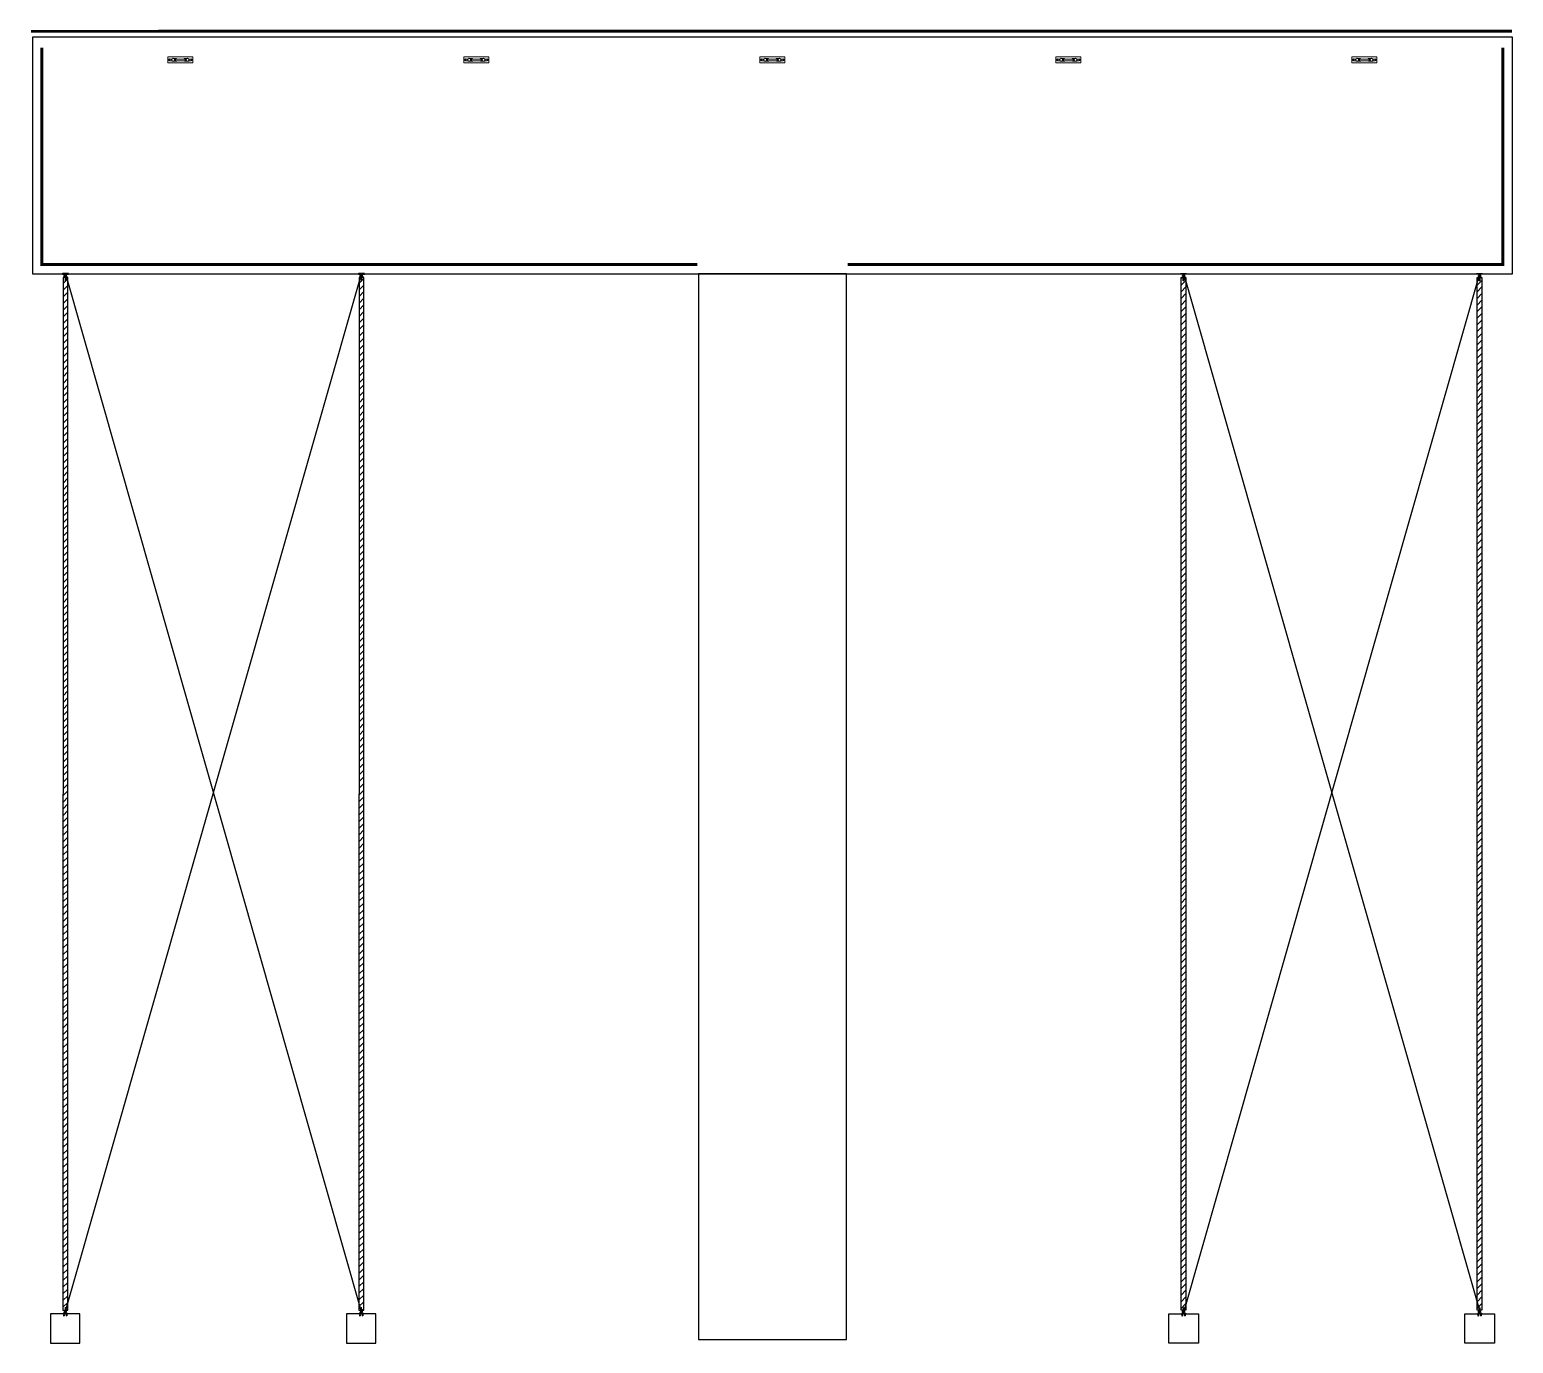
# Model space of a CAD drawing. Header units: inches. Extents: x -109738 to 334474, y -141753 to 99784.
# Drawn here: x 115974 to 141036, y 59556 to 81746 of the extents above; entities that cross this region are included whole.
import ezdxf

# ---------------------------------------------------------------- set-up
doc = ezdxf.new("R2010")
doc.units = ezdxf.units.IN
doc.header["$LTSCALE"] = 1000
doc.header["$MEASUREMENT"] = 0
doc.linetypes.add('DOTE', pattern=[2.42, 2, -0.2, 0.02, -0.2])
doc.layers.add('00标注文字', color=2, linetype='Continuous', lineweight=15)
doc.layers.add('DOTE', color=1, linetype='Continuous')
doc.layers.add('PUB_DIM', color=3, linetype='Continuous')
pattern_1 = [(45, (105703.035, 23015.224), (-56.1266, 56.1266), [])]
pattern_2 = [(45, (110703.035, 23015.224), (-56.1266, 56.1266), [])]

# ---------------------------------------------------------------- blocks, each defined once
blk = doc.blocks.new('M24_90')
at = {"layer": 'PUB_DIM'}
for p, q in [((-11, 11), (-14, 10)), ((-11, 11), (-7, 10)), ((-11, 11), (11, 11)), ((-7, 10), (0, 11)), ((-7, 10), (-7, 0)), ((0, 11), (7, 10)), ((11, 11), (7, 10)), ((7, 10), (7, 0)), ((11, 11), (14, 10)), ((-11, -74), (-14, -73)), ((-11, -74), (-7, -73)), ((-11, -74), (11, -74)), ((-7, -73), (-7, -58)), ((-7, -73), (0, -74)), ((0, -74), (7, -73)), ((7, -73), (7, -58)), ((11, -74), (7, -73)), ((11, -74), (14, -73))]:
    blk.add_line(p, q, dxfattribs=at)
for points in [[(-14, 10), (14, 10), (14, 0), (-14, 0)], [(-8, 0), (8, 0), (8, -77), (-8, -77)], [(-15, -52), (15, -52), (15, -55), (-15, -55)], [(-14, -73), (14, -73), (14, -58), (-14, -58)]]:
    blk.add_lwpolyline(points, close=True, dxfattribs=at)
blk = doc.blocks.new('ahjshdasda')
at = {"layer": 'PUB_DIM'}
for p, q in [((39726.1, 54600.6), (39726.1, 54591)), ((39727.5, 54600.6), (39727.5, 54591)), ((39729.2, 54600.6), (39729.3, 54591)), ((39730.7, 54600.6), (39730.7, 54591))]:
    blk.add_line(p, q, dxfattribs=at)
for points in [[(39719.6, 54601.7), (39737.2, 54601.7), (39737.2, 54600.3), (39719.6, 54600.3)], [(39729, 54598.9), (39729, 54579.6), (39727.7, 54579.6), (39727.7, 54598.9)]]:
    blk.add_lwpolyline(points, close=True, dxfattribs=at)
at = {"layer": 'PUB_DIM', "xscale": 0.08773124708293675, "yscale": 0.08773124708293675, "zscale": 0.08773124708293675, "rotation": 90.01075038123389}
blk.add_blockref('M24_90', (39726.1, 54594.5), dxfattribs=at)
blk = doc.blocks.new('M16膨胀螺栓')
at = {"layer": 'PUB_DIM'}
for p, q in [((-12, 12), (-16, 10)), ((-12, 12), (-8, 10)), ((-12, 12), (12, 12)), ((-8, 10), (0, 12)), ((0, 12), (8, 10)), ((12, 12), (8, 10)), ((12, 12), (16, 10)), ((-8, -84), (-12, -103)), ((-12, -103), (-12, -112)), ((-12, -112), (12, -112)), ((-10, -112), (-10, -112)), ((0, -128), (-10, -123)), ((-5, -117), (5, -117)), ((-2, -107), (-4, -112)), ((-1, -84), (-2, -107)), ((0, -128), (10, -123)), ((1, -84), (2, -107)), ((2, -107), (4, -112)), ((8, -84), (12, -103)), ((10, -112), (10, -112)), ((12, -103), (12, -112))]:
    blk.add_line(p, q, dxfattribs=at)
for points in [[(-16, 10), (16, 10), (16, 0), (-16, 0)], [(-8, 22), (8, 22), (8, -73), (-8, -73)], [(-10, -18), (10, -18), (10, -123), (-10, -123)], [(-8, -79), (8, -79), (8, -84), (-8, -84)]]:
    blk.add_lwpolyline(points, close=True, dxfattribs=at)
for centre, start, end in [((-5, -112), 180, 270), ((5, -112), 270, 0)]:
    blk.add_arc(centre, 5, start, end, dxfattribs=at)
blk = doc.blocks.new('hjashdasda')
at = {"layer": 'DOTE', "linetype": 'DOTE', "ltscale": 0.005}
for p, q in [((37896.4, 49659.3), (37896.4, 49654.6)), ((37908.7, 49659.7), (37908.7, 49654.6))]:
    blk.add_line(p, q, dxfattribs=at)
at = {"layer": 'DOTE', "linetype": 'DOTE', "ltscale": 0.02}
for p, q in [((37906.9, 49665), (37896.8, 49665)), ((37902.5, 49683.1), (37902.5, 49655.7))]:
    blk.add_line(p, q, dxfattribs=at)
at = {"layer": 'PUB_DIM'}
for p, q in [((37895.6, 49657.2), (37895.6, 49655.8)), ((37897.2, 49657.2), (37897.2, 49655.8)), ((37900.2, 49657.2), (37900.2, 49668.5)), ((37904.8, 49668.5), (37900.2, 49668.5)), ((37901.6, 49657.2), (37901.6, 49668.5)), ((37903.4, 49657.2), (37903.4, 49668.5)), ((37904.8, 49657.2), (37904.8, 49668.5)), ((37907.9, 49657.2), (37907.9, 49655.8)), ((37909.5, 49657.2), (37909.5, 49655.8))]:
    blk.add_line(p, q, dxfattribs=at)
for points in [[(37911.3, 49655.8), (37893.8, 49655.8), (37893.8, 49657.2), (37911.3, 49657.2)], [(37901.9, 49660.6), (37901.9, 49681.7), (37903.2, 49681.7), (37903.2, 49660.6)]]:
    blk.add_lwpolyline(points, close=True, dxfattribs=at)
at = {"layer": 'PUB_DIM', "yscale": 0.08773124708293675, "zscale": 0.08773124708293675}
for name, p, xscale, rotation in [('M16膨胀螺栓', (37896.4, 49657.2), -0.08773124708293675, 359.9999999999325), ('M24_90', (37904.8, 49665), 0.08773124708293675, 270)]:
    blk.add_blockref(name, p, dxfattribs=dict(at, xscale=xscale, rotation=rotation))
at = {"layer": 'PUB_DIM', "xscale": 0.08773124708293675, "yscale": 0.08773124708293675, "zscale": 0.08773124708293675}
blk.add_blockref('M16膨胀螺栓', (37908.7, 49657.2), dxfattribs=at)
blk = doc.blocks.new('游艇码头系船柱')
at = {"layer": '00标注文字', "color": 2}
for p, q in [((0.04, 0.1), (0.045, 0.1)), ((0.04, 0.05), (0.045, 0.05)), ((0.045, 0.1), (0.045, 0.05)), ((0.045, 0.095), (0.096, 0.095)), ((0.045, 0.055), (0.096, 0.055)), ((0.15, 0.11), (0.19, 0.11)), ((0.15, 0.04), (0.19, 0.04)), ((0.43, 0.095), (0.18, 0.095)), ((0.43, 0.055), (0.18, 0.055)), ((0.46, 0.11), (0.42, 0.11)), ((0.46, 0.04), (0.42, 0.04)), ((0.565, 0.095), (0.514, 0.095)), ((0.565, 0.055), (0.514, 0.055)), ((0.57, 0.1), (0.565, 0.1)), ((0.565, 0.1), (0.565, 0.05)), ((0.57, 0.05), (0.565, 0.05))]:
    blk.add_line(p, q, dxfattribs=at)
blk.add_lwpolyline([(0, 0.15), (0.61, 0.15), (0.61, 0), (0, 0)], close=True, dxfattribs=at)
for centre in [(0.13, 0.075), (0.48, 0.075)]:
    blk.add_circle(centre, 0.04, dxfattribs=at)
at = {"layer": '00标注文字', "color": 8}
for centre in [(0.13, 0.075), (0.48, 0.075)]:
    blk.add_circle(centre, 0.035, dxfattribs=at)
at = {"layer": '00标注文字', "color": 2}
for centre, radius, start, end in [((0.046, 0.075), 0.0256, 102.6804, 257.3196), ((0.151, 0.075), 0.035, 325.1501, 34.8499), ((0.19, 0.075), 0.035, 34.8499, 90), ((0.19, 0.075), 0.035, 270, 325.1501), ((0.42, 0.075), 0.035, 90, 145.1501), ((0.42, 0.075), 0.035, 214.8499, 270), ((0.459, 0.075), 0.035, 145.1501, 214.8499), ((0.564, 0.075), 0.0256, 282.6804, 77.3196)]:
    blk.add_arc(centre, radius, start, end, dxfattribs=at)
blk = doc.blocks.new('*U474')
at = {"layer": '00标注文字', "xscale": -693.1336901761795, "yscale": 693.1336901761795, "zscale": 693.1336901761795}
blk.add_blockref('游艇码头系船柱', (211, -52), dxfattribs=at)
blk = doc.blocks.new('*U475')
at = {"color": 0, "linetype": 'ByBlock', "lineweight": -2, "transparency": 16777216}
for p in [(0, 0), (5000, 0), (10000, 0), (15000, 0), (20000, 0)]:
    blk.add_blockref('*U474', p, dxfattribs=at)

msp = doc.modelspace()

# ---------------------------------------------------------------- hatches: boundary and pattern name
h = msp.add_hatch()
h.set_pattern_fill('ANSI31', color=3, scale=50)
h.set_pattern_definition(pattern_2)
h.paths.add_polyline_path([(116618.1, 77557.9), (116538.1, 77557.9), (116536.2, 60115.8), (116616.2, 60115.8)])
h = msp.add_hatch()
h.set_pattern_fill('ANSI31', color=3, scale=50)
h.set_pattern_definition(pattern_1)
h.paths.add_polyline_path([(121618.1, 77557.9), (121538.1, 77557.9), (121536.2, 60115.8), (121616.2, 60115.8)])
h = msp.add_hatch()
h.set_pattern_fill('ANSI31', color=3, scale=50)
h.set_pattern_definition(pattern_1)
h.paths.add_polyline_path([(135504.2, 77557.9), (135424.2, 77557.9), (135426, 60115.8), (135506, 60115.8)])
h = msp.add_hatch()
h.set_pattern_fill('ANSI31', color=3, scale=50)
h.set_pattern_definition(pattern_2)
h.paths.add_polyline_path([(140504.2, 77557.9), (140424.2, 77557.9), (140426, 60115.8), (140506, 60115.8)])

# ---------------------------------------------------------------- linework, layer by layer
at = {"color": 4, "const_width": 50}
msp.add_lwpolyline([(115999.1, 81718.4), (141010.8, 81721.4)], dxfattribs=at)
for points in [[(116021.1, 77622), (141021.1, 77622), (141021.1, 81622), (116021.1, 81622)], [(127271.1, 59622), (129771.1, 59622), (129771.1, 77622), (127271.1, 77622)], [(116823.5, 60056), (116323.5, 60056), (116323.5, 59556), (116823.5, 59556)], [(121823.5, 60056), (121323.5, 60056), (121323.5, 59556), (121823.5, 59556)], [(135218.8, 60056), (135718.8, 60056), (135718.8, 59556), (135218.8, 59556)], [(140218.8, 60056), (140718.8, 60056), (140718.8, 59556), (140218.8, 59556)]]:
    msp.add_lwpolyline(points, close=True)
at = {"color": 6, "const_width": 50}
for points in [[(116181.5, 81441.6), (116181.5, 77778.1), (127252.1, 77778.1)], [(140860.8, 81441.6), (140860.8, 77778.1), (129790.2, 77778.1)]]:
    msp.add_lwpolyline(points, dxfattribs=at)
at = {"color": 3}
for points in [[(116618.1, 77557.9), (116538.1, 77557.9), (116536.2, 60115.8), (116616.2, 60115.8)], [(121618.1, 77557.9), (121538.1, 77557.9), (121536.2, 60115.8), (121616.2, 60115.8)], [(135424.2, 77557.9), (135504.2, 77557.9), (135506, 60115.8), (135426, 60115.8)], [(140424.2, 77557.9), (140504.2, 77557.9), (140506, 60115.8), (140426, 60115.8)]]:
    msp.add_lwpolyline(points, close=True, dxfattribs=at)
at = {"color": 1}
for points in [[(121578.1, 77631.9), (116572.8, 60091.9)], [(116578.2, 77622), (121572.8, 60094.6)], [(135464.2, 77631.9), (140469.4, 60091.9)], [(140464.1, 77622), (135469.4, 60094.6)]]:
    msp.add_lwpolyline(points, dxfattribs=at)

# ---------------------------------------------------------------- block references
msp.add_blockref('*U475', (118521.1, 81236.6))
for name, p, xscale, yscale, zscale in [('ahjshdasda', (337808.2, -226427.2), -5.568559892244242, 5.568559892244242, 5.568559892244242), ('ahjshdasda', (342808.2, -226427.2), -5.568559892244242, 5.568559892244242, 5.568559892244242), ('ahjshdasda', (-85766, -226427.2), 5.568559892244242, 5.568559892244242, 5.568559892244242), ('ahjshdasda', (-80766, -226427.2), 5.568559892244242, 5.568559892244242, 5.568559892244242), ('hjashdasda', (264119.7, -133239.6), -3.892708075587689, 3.892708075587689, 3.892708075587689), ('hjashdasda', (269119.7, -133239.6), -3.892708075587689, 3.892708075587689, 3.892708075587689), ('hjashdasda', (-12077.4, -133239.6), 3.892708075587689, 3.892708075587689, 3.892708075587689), ('hjashdasda', (-7077.4, -133239.6), 3.892708075587689, 3.892708075587689, 3.892708075587689)]:
    msp.add_blockref(name, p, dxfattribs=dict(xscale=xscale, yscale=yscale, zscale=zscale))

doc.saveas('drawing.dxf')
